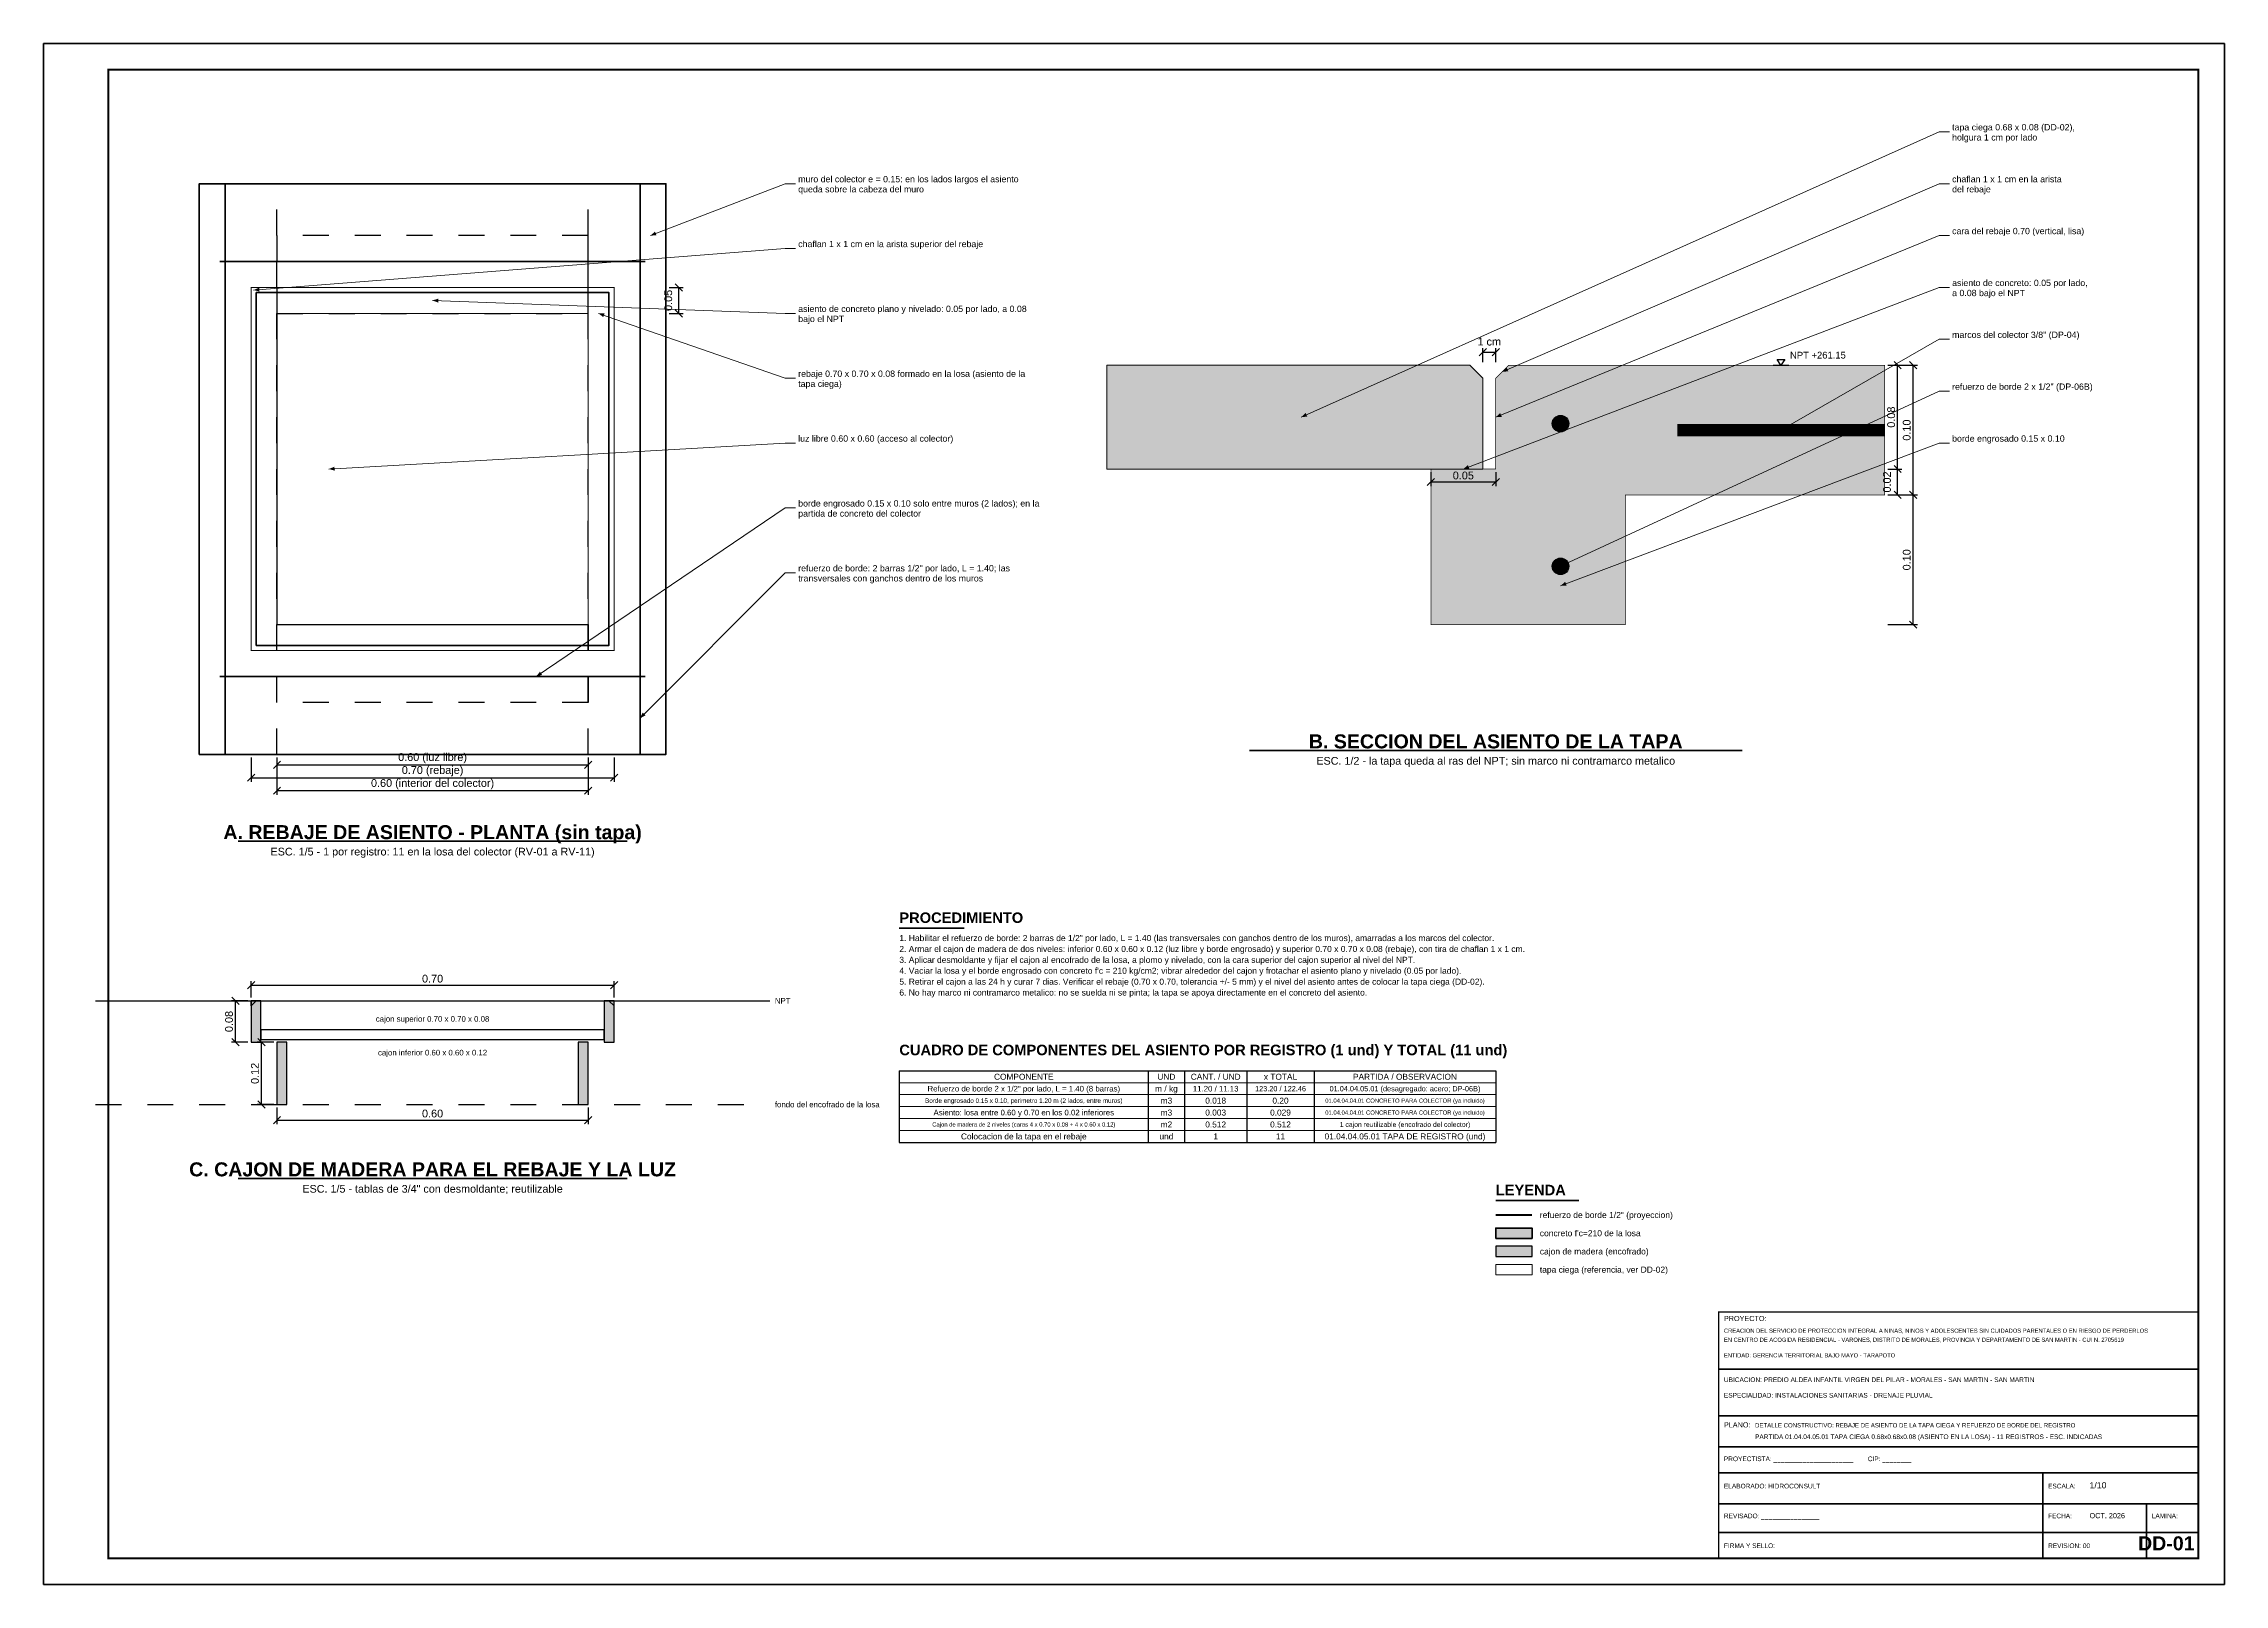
# Model space of a CAD drawing. Header units: metres. Extents: x 349122 to 349453, y 9281252 to 9281971.
# Drawn here: x 349142 to 349150.41, y 9281251.79 to 9281257.73 of the extents above; entities that cross this region are included whole.
import ezdxf
from ezdxf.enums import TextEntityAlignment as Align

# ---------------------------------------------------------------- set-up
doc = ezdxf.new("R2010")
doc.units = ezdxf.units.M
doc.header["$LTSCALE"] = 0.25
doc.linetypes.add('HIDDEN', pattern=[0.375, 0.25, -0.125])
for name, color, linetype, lineweight in [('ACERO', 1, 'CONTINUOUS', 35), ('ACERO-LONG', 5, 'CONTINUOUS', 35), ('CONCRETO', 250, 'CONTINUOUS', 50), ('CONCRETO-OCULTO', 8, 'HIDDEN', 25), ('COTAS', 94, 'CONTINUOUS', 18), ('GRILLA', 9, 'CONTINUOUS', 13), ('LLAMADAS', 30, 'CONTINUOUS', 18), ('MARCO', 7, 'CONTINUOUS', 50), ('REGISTRO', 32, 'CONTINUOUS', 35), ('REGISTRO-TAPA', 30, 'CONTINUOUS', 18), ('ROTULO', 7, 'CONTINUOUS', 35), ('TERRENO', 7, 'CONTINUOUS', 30), ('TITULOS', 160, 'CONTINUOUS', 35)]:
    doc.layers.add(name, color=color, linetype=linetype, lineweight=lineweight)
for name, color, linetype in [('ACERO-PUNTOS', 5, 'CONTINUOUS'), ('LEYENDA', 7, 'CONTINUOUS'), ('NIVELES', 7, 'CONTINUOUS'), ('RELLENO', 32, 'CONTINUOUS'), ('ROTULO-TEXTO', 7, 'CONTINUOUS'), ('TEXTOS', 7, 'CONTINUOUS'), ('TEXTOS-NOTAS', 7, 'CONTINUOUS')]:
    doc.layers.add(name, color=color, linetype=linetype)
doc.layers.add('CONCRETO-ACHURADO', color=8, linetype='CONTINUOUS', true_color=0xe2e2e2)
doc.styles.get("Standard").update_dxf_attribs({"font": 'arial.ttf'})
doc.styles.add('TITULOS', font='arialbd.ttf')
doc.dimstyles.new('COT-10', dxfattribs={"dimscale": 0.01, "dimtxt": 3, "dimasz": 2.2, "dimexe": 1.6, "dimexo": 1.2, "dimgap": 1, "dimtad": 1, "dimzin": 0, "dimdsep": 46, "dimtxsty": 'Standard', "dimtsz": 1.4, "dimcen": 2.5, "dimclrd": 256, "dimclre": 256, "dimclrt": 7, "dimazin": 3, "dimtfac": 1, "dimtmove": 0, "dimatfit": 3})

msp = doc.modelspace()

# ---------------------------------------------------------------- texts
at = {"layer": 'LEYENDA'}
for s, p in [('refuerzo de borde 1/2" (proyeccion)', (349147.77, 9281253.214)), ("concreto f'c=210 de la losa", (349147.77, 9281253.1438)), ('cajon de madera (encofrado)', (349147.77, 9281253.0736)), ('tapa ciega (referencia, ver DD-02)', (349147.77, 9281253.0034))]:
    msp.add_text(s, height=0.0234, dxfattribs=at).set_placement(p, align=Align.MIDDLE_LEFT)
at = {"layer": 'NIVELES'}
msp.add_text('NPT +261.15', height=0.026, dxfattribs=at).set_placement((349148.735, 9281256.516))
at = {"layer": 'ROTULO-TEXTO'}
for s, height, p in [('PROYECTO:', 0.02, (349148.48, 9281252.805)), ('CREACION DEL SERVICIO DE PROTECCION INTEGRAL A NINAS, NINOS Y ADOLESCENTES SIN CUIDADOS PARENTALES O EN RIESGO DE PERDERLOS', 0.016, (349148.48, 9281252.76)), ('EN CENTRO DE ACOGIDA RESIDENCIAL - VARONES, DISTRITO DE MORALES, PROVINCIA Y DEPARTAMENTO DE SAN MARTIN - CUI N. 2705619', 0.016, (349148.48, 9281252.725)), ('ENTIDAD: GERENCIA TERRITORIAL BAJO MAYO - TARAPOTO', 0.016, (349148.48, 9281252.665)), ('UBICACION: PREDIO ALDEA INFANTIL VIRGEN DEL PILAR - MORALES - SAN MARTIN - SAN MARTIN', 0.018, (349148.48, 9281252.57)), ('ESPECIALIDAD: INSTALACIONES SANITARIAS - DRENAJE PLUVIAL', 0.018, (349148.48, 9281252.51)), ('PLANO:', 0.02, (349148.48, 9281252.395)), ('DETALLE CONSTRUCTIVO: REBAJE DE ASIENTO DE LA TAPA CIEGA Y REFUERZO DE BORDE DEL REGISTRO', 0.016719, (349148.6, 9281252.395)), ('PARTIDA 01.04.04.05.01 TAPA CIEGA 0.68x0.68x0.08 (ASIENTO EN LA LOSA) - 11 REGISTROS - ESC. INDICADAS', 0.018, (349148.6, 9281252.35)), ('PROYECTISTA: ______________________        CIP: ________', 0.018, (349148.48, 9281252.265)), ('ELABORADO: HIDROCONSULT', 0.018, (349148.48, 9281252.16)), ('ESCALA:', 0.018, (349149.73, 9281252.16)), ('1/10', 0.024, (349149.89, 9281252.16)), ('REVISADO: ________________', 0.018, (349148.48, 9281252.045)), ('FECHA:', 0.018, (349149.73, 9281252.045)), ('OCT. 2026', 0.02, (349149.89, 9281252.045)), ('LAMINA:', 0.018, (349150.13, 9281252.045)), ('FIRMA Y SELLO:', 0.018, (349148.48, 9281251.93)), ('REVISION: 00', 0.018, (349149.73, 9281251.93))]:
    msp.add_text(s, height=height, dxfattribs=at).set_placement(p)
at = {"layer": 'TEXTOS'}
for s, p in [('tapa ciega 0.68 x 0.08 (DD-02),', (349149.36, 9281257.3954)), ('holgura 1 cm por lado', (349149.36, 9281257.3565)), ('queda sobre la cabeza del muro', (349144.91, 9281257.1565)), ('muro del colector e = 0.15: en los lados largos el asiento', (349144.91, 9281257.1954)), ('chaflan 1 x 1 cm en la arista', (349149.36, 9281257.1954)), ('del rebaje', (349149.36, 9281257.1565)), ('cara del rebaje 0.70 (vertical, lisa)', (349149.36, 9281256.9954)), ('chaflan 1 x 1 cm en la arista superior del rebaje', (349144.91, 9281256.9454)), ('asiento de concreto: 0.05 por lado,', (349149.36, 9281256.7954)), ('a 0.08 bajo el NPT', (349149.36, 9281256.7565)), ('asiento de concreto plano y nivelado: 0.05 por lado, a 0.08', (349144.91, 9281256.6954)), ('bajo el NPT', (349144.91, 9281256.6565)), ('marcos del colector 3/8" (DP-04)', (349149.36, 9281256.5954)), ('tapa ciega)', (349144.91, 9281256.4065)), ('rebaje 0.70 x 0.70 x 0.08 formado en la losa (asiento de la', (349144.91, 9281256.4454)), ('refuerzo de borde 2 x 1/2" (DP-06B)', (349149.36, 9281256.3954)), ('luz libre 0.60 x 0.60 (acceso al colector)', (349144.91, 9281256.1954)), ('borde engrosado 0.15 x 0.10', (349149.36, 9281256.1954)), ('borde engrosado 0.15 x 0.10 solo entre muros (2 lados); en la', (349144.91, 9281255.9454)), ('partida de concreto del colector', (349144.91, 9281255.9065)), ('transversales con ganchos dentro de los muros', (349144.91, 9281255.6565)), ('refuerzo de borde: 2 barras 1/2" por lado, L = 1.40; las', (349144.91, 9281255.6954))]:
    msp.add_text(s, height=0.0243, dxfattribs=at).set_placement(p)
for s, height, p in [('ESC. 1/2 - la tapa queda al ras del NPT; sin marco ni contramarco metalico', 0.0297, (349147.6, 9281254.965)), ('ESC. 1/5 - 1 por registro: 11 en la losa del colector (RV-01 a RV-11)', 0.0297, (349143.5, 9281254.615)), ('cajon superior 0.70 x 0.70 x 0.08', 0.0216, (349143.5, 9281253.97)), ('cajon inferior 0.60 x 0.60 x 0.12', 0.0216, (349143.5, 9281253.84)), ('COMPONENTE', 0.02295, (349145.78, 9281253.747)), ('m / kg', 0.02295, (349146.33, 9281253.701)), ('UND', 0.02295, (349146.33, 9281253.747)), ('CANT. / UND', 0.02295, (349146.52, 9281253.747)), ('x TOTAL', 0.02295, (349146.77, 9281253.747)), ('PARTIDA / OBSERVACION', 0.02295, (349147.25, 9281253.747)), ('Borde engrosado 0.15 x 0.10, perimetro 1.20 m (2 lados, entre muros)', 0.01755, (349145.78, 9281253.655)), ('Refuerzo de borde 2 x 1/2" por lado, L = 1.40 (8 barras)', 0.0216, (349145.78, 9281253.701)), ('m3', 0.02295, (349146.33, 9281253.655)), ('11.20 / 11.13', 0.0216, (349146.52, 9281253.701)), ('0.018', 0.02295, (349146.52, 9281253.655)), ('123.20 / 122.46', 0.02025, (349146.77, 9281253.701)), ('0.20', 0.02295, (349146.77, 9281253.655)), ('01.04.04.04.01 CONCRETO PARA COLECTOR (ya incluido)', 0.0162, (349147.25, 9281253.655)), ('01.04.04.05.01 (desagregado: acero; DP-06B)', 0.02025, (349147.25, 9281253.701)), ('Cajon de madera de 2 niveles (caras 4 x 0.70 x 0.08 + 4 x 0.60 x 0.12)', 0.0162, (349145.78, 9281253.563)), ('Asiento: losa entre 0.60 y 0.70 en los 0.02 inferiores', 0.0216, (349145.78, 9281253.609)), ('m3', 0.02295, (349146.33, 9281253.609)), ('m2', 0.02295, (349146.33, 9281253.563)), ('0.003', 0.02295, (349146.52, 9281253.609)), ('0.512', 0.02295, (349146.52, 9281253.563)), ('0.029', 0.02295, (349146.77, 9281253.609)), ('0.512', 0.02295, (349146.77, 9281253.563)), ('01.04.04.04.01 CONCRETO PARA COLECTOR (ya incluido)', 0.0162, (349147.25, 9281253.609)), ('1 cajon reutilizable (encofrado del colector)', 0.0189, (349147.25, 9281253.563)), ('Colocacion de la tapa en el rebaje', 0.02295, (349145.78, 9281253.517)), ('und', 0.02295, (349146.33, 9281253.517)), ('1', 0.0229, (349146.52, 9281253.517)), ('11', 0.02295, (349146.77, 9281253.517)), ('01.04.04.05.01 TAPA DE REGISTRO (und)', 0.02295, (349147.25, 9281253.517)), ('ESC. 1/5 - tablas de 3/4" con desmoldante; reutilizable', 0.0297, (349143.5, 9281253.315))]:
    msp.add_text(s, height=height, dxfattribs=at).set_placement(p, align=Align.MIDDLE_CENTER)
for s, p in [('NPT', (349144.82, 9281254.04)), ('fondo del encofrado de la losa', (349144.82, 9281253.64))]:
    msp.add_text(s, height=0.0216, dxfattribs=at).set_placement(p, align=Align.MIDDLE_LEFT)
at = {"layer": 'TEXTOS-NOTAS'}
for s, p in [('2. Armar el cajon de madera de dos niveles: inferior 0.60 x 0.60 x 0.12 (luz libre y borde engrosado) y superior 0.70 x 0.70 x 0.08 (rebaje), con tira de chaflan 1 x 1 cm.', (349145.3, 9281254.228)), ('1. Habilitar el refuerzo de borde: 2 barras de 1/2" por lado, L = 1.40 (las transversales con ganchos dentro de los muros), amarradas a los marcos del colector.', (349145.3, 9281254.27)), ("4. Vaciar la losa y el borde engrosado con concreto f'c = 210 kg/cm2; vibrar alrededor del cajon y frotachar el asiento plano y nivelado (0.05 por lado).", (349145.3, 9281254.144)), ('3. Aplicar desmoldante y fijar el cajon al encofrado de la losa, a plomo y nivelado, con la cara superior del cajon superior al nivel del NPT.', (349145.3, 9281254.186)), ('5. Retirar el cajon a las 24 h y curar 7 dias. Verificar el rebaje (0.70 x 0.70, tolerancia +/- 5 mm) y el nivel del asiento antes de colocar la tapa ciega (DD-02).', (349145.3, 9281254.102)), ('6. No hay marco ni contramarco metalico: no se suelda ni se pinta; la tapa se apoya directamente en el concreto del asiento.', (349145.3, 9281254.06))]:
    msp.add_text(s, height=0.0234, dxfattribs=at).set_placement(p)
at = {"layer": 'TITULOS', "style": 'TITULOS'}
for s, p in [('B. SECCION DEL ASIENTO DE LA TAPA', (349147.6, 9281255.04)), ('A. REBAJE DE ASIENTO - PLANTA (sin tapa)', (349143.5, 9281254.69)), ('C. CAJON DE MADERA PARA EL REBAJE Y LA LUZ', (349143.5, 9281253.39))]:
    msp.add_text(s, height=0.054, dxfattribs=at).set_placement(p, align=Align.MIDDLE_CENTER)
for s, p in [('PROCEDIMIENTO', (349145.3, 9281254.34)), ('CUADRO DE COMPONENTES DEL ASIENTO POR REGISTRO (1 und) Y TOTAL (11 und)', (349145.3, 9281253.83)), ('LEYENDA', (349147.6, 9281253.29))]:
    msp.add_text(s, height=0.0405, dxfattribs=at).set_placement(p)
msp.add_text('DD-01', height=0.054, dxfattribs=at).set_placement((349150.295, 9281251.905), align=Align.BOTTOM_RIGHT)

# ---------------------------------------------------------------- blocks, each defined once
blk = doc.blocks.new('ACERO-12')
at = {"layer": 'ACERO-PUNTOS'}
h = blk.add_hatch(color=5, dxfattribs=at)
h.dxf.hatch_style = 1
h.paths.add_polyline_path([(-0.00635, 0, 1), (0.00635, 0, 1)])
at = {"layer": 'ACERO-PUNTOS', "color": 5}
blk.add_circle((0, 0), 0.00635, dxfattribs=at)
blk = doc.blocks.new('SIMB-NIVEL')
at = {"layer": 'NIVELES'}
blk.add_line((-3, 0), (3, 0), dxfattribs=at)
blk.add_lwpolyline([(0, 0), (-1.5, 2.2), (1.5, 2.2)], close=True, dxfattribs=at)

# ---------------------------------------------------------------- dimensions: what is measured, and where the dimension line sits
at = {"layer": 'COTAS'}
for base, p1, p2, text in [((349144.45, 9281256.69), (349144.4, 9281256.69), (349144.4, 9281256.79), '0.05'), ((349149.15, 9281256.09), (349149.1, 9281256.09), (349149.1, 9281256.49), '0.08'), ((349149.21, 9281255.99), (349149.1, 9281255.99), (349149.1, 9281256.49), '0.10'), ((349149.15, 9281255.99), (349149.1, 9281255.99), (349149.1, 9281256.09), '0.02'), ((349149.21, 9281255.49), (349149.1, 9281255.49), (349149.1, 9281255.99), '0.10'), ((349142.74, 9281253.88), (349142.8, 9281253.88), (349142.8, 9281254.04), '0.08'), ((349142.84, 9281253.64), (349142.9, 9281253.64), (349142.9, 9281253.88), '0.12')]:
    msp.add_linear_dim(base=base, p1=p1, p2=p2, angle=90, text=text, dimstyle='COT-10', dxfattribs=at).render()
for base, p1, p2, text in [((349147.55, 9281256.54), (349147.55, 9281256.49), (349147.6, 9281256.49), '1 cm'), ((349147.35, 9281256.04), (349147.35, 9281256.09), (349147.6, 9281256.09), '0.05'), ((349142.8, 9281254.9), (349142.8, 9281254.99), (349144.2, 9281254.99), '0.70 (rebaje)'), ((349142.9, 9281254.95), (349142.9, 9281254.99), (349144.1, 9281254.99), '0.60 (luz libre)'), ((349142.9, 9281254.85), (349142.9, 9281254.99), (349144.1, 9281254.99), '0.60 (interior del colector)'), ((349142.8, 9281254.1), (349142.8, 9281254.04), (349144.2, 9281254.04), '0.70'), ((349142.9, 9281253.58), (349142.9, 9281253.64), (349144.1, 9281253.64), '0.60')]:
    msp.add_linear_dim(base=base, p1=p1, p2=p2, text=text, dimstyle='COT-10', dxfattribs=at).render()

# ---------------------------------------------------------------- hatches: boundary and pattern name
at = {"layer": 'CONCRETO-ACHURADO', "true_color": 0xe2e2e2}
h = msp.add_hatch(color=7, dxfattribs=at)
h.dxf.hatch_style = 1
h.paths.add_polyline_path([(349146.1, 9281256.09), (349147.55, 9281256.09), (349147.55, 9281256.44), (349147.5, 9281256.49), (349146.1, 9281256.49)])
h = msp.add_hatch(color=7, dxfattribs=at)
h.dxf.hatch_style = 1
h.paths.add_polyline_path([(349147.65, 9281256.49), (349149.1, 9281256.49), (349149.1, 9281255.99), (349148.1, 9281255.99), (349148.1, 9281255.49), (349147.35, 9281255.49), (349147.35, 9281256.09), (349147.6, 9281256.09), (349147.6, 9281256.44)])
h = msp.add_hatch(color=7, dxfattribs=at)
h.dxf.hatch_style = 1
h.paths.add_polyline_path([(349147.6, 9281253.1238), (349147.74, 9281253.1238), (349147.74, 9281253.1638), (349147.6, 9281253.1638)])
at = {"layer": 'RELLENO'}
h = msp.add_hatch(color=7, dxfattribs=at)
h.dxf.hatch_style = 1
h.paths.add_polyline_path([(349142.8, 9281253.88), (349142.838, 9281253.88), (349142.838, 9281254.04), (349142.8, 9281254.04)])
h = msp.add_hatch(color=7, dxfattribs=at)
h.dxf.hatch_style = 1
h.paths.add_polyline_path([(349144.162, 9281253.88), (349144.2, 9281253.88), (349144.2, 9281254.04), (349144.162, 9281254.04)])
h = msp.add_hatch(color=7, dxfattribs=at)
h.dxf.hatch_style = 1
h.paths.add_polyline_path([(349142.9, 9281253.64), (349142.938, 9281253.64), (349142.938, 9281253.88), (349142.9, 9281253.88)])
h = msp.add_hatch(color=7, dxfattribs=at)
h.dxf.hatch_style = 1
h.paths.add_polyline_path([(349144.062, 9281253.64), (349144.1, 9281253.64), (349144.1, 9281253.88), (349144.062, 9281253.88)])
h = msp.add_hatch(color=7, dxfattribs=at)
h.dxf.hatch_style = 1
h.paths.add_polyline_path([(349147.6, 9281253.0536), (349147.74, 9281253.0536), (349147.74, 9281253.0936), (349147.6, 9281253.0936)])

# ---------------------------------------------------------------- linework, layer by layer
at = {"layer": 'ACERO', "const_width": 0.0475}
msp.add_lwpolyline([(349148.3, 9281256.24), (349149.1, 9281256.24)], dxfattribs=at)
at = {"layer": 'ACERO-LONG'}
for p, q in [((349142.7, 9281254.99), (349142.7, 9281257.19)), ((349144.3, 9281254.99), (349144.3, 9281257.19)), ((349142.68, 9281256.89), (349144.32, 9281256.89)), ((349142.68, 9281255.29), (349144.32, 9281255.29))]:
    msp.add_line(p, q, dxfattribs=at)
at = {"layer": 'ACERO-LONG', "const_width": 0.007}
msp.add_lwpolyline([(349147.6, 9281253.214), (349147.74, 9281253.214)], dxfattribs=at)
at = {"layer": 'CONCRETO'}
for points in [[(349142.6, 9281254.99), (349144.4, 9281254.99), (349144.4, 9281257.19), (349142.6, 9281257.19)], [(349142.82, 9281255.41), (349144.18, 9281255.41), (349144.18, 9281256.77), (349142.82, 9281256.77)], [(349147.6, 9281253.1238), (349147.74, 9281253.1238), (349147.74, 9281253.1638), (349147.6, 9281253.1638)]]:
    msp.add_lwpolyline(points, close=True, dxfattribs=at)
for points, const_width in [([(349142.8, 9281255.39), (349144.2, 9281255.39), (349144.2, 9281256.79), (349142.8, 9281256.79)], 0.004), ([(349147.65, 9281256.49), (349149.1, 9281256.49), (349149.1, 9281255.99), (349148.1, 9281255.99), (349148.1, 9281255.49), (349147.35, 9281255.49), (349147.35, 9281256.09), (349147.6, 9281256.09), (349147.6, 9281256.44)], 0.003)]:
    msp.add_lwpolyline(points, close=True, dxfattribs=dict(at, const_width=const_width))
at = {"layer": 'CONCRETO-OCULTO'}
for p, q in [((349142.9, 9281254.99), (349142.9, 9281257.19)), ((349144.1, 9281254.99), (349144.1, 9281257.19)), ((349142.2, 9281253.64), (349144.8, 9281253.64))]:
    msp.add_line(p, q, dxfattribs=at)
for points in [[(349142.9, 9281256.69), (349144.1, 9281256.69), (349144.1, 9281256.99), (349142.9, 9281256.99)], [(349142.9, 9281255.49), (349144.1, 9281255.49), (349144.1, 9281255.19), (349142.9, 9281255.19)]]:
    msp.add_lwpolyline(points, close=True, dxfattribs=at)
at = {"layer": 'GRILLA'}
for p, q in [((349145.3, 9281253.724), (349147.6, 9281253.724)), ((349145.3, 9281253.678), (349147.6, 9281253.678)), ((349145.3, 9281253.632), (349147.6, 9281253.632)), ((349145.3, 9281253.586), (349147.6, 9281253.586)), ((349145.3, 9281253.54), (349147.6, 9281253.54))]:
    msp.add_line(p, q, dxfattribs=at)
at = {"layer": 'LLAMADAS'}
for p, q in [((349149.31, 9281257.39), (349146.85, 9281256.29)), ((349149.35, 9281257.39), (349149.31, 9281257.39)), ((349144.86, 9281257.19), (349144.34, 9281256.99)), ((349144.9, 9281257.19), (349144.86, 9281257.19)), ((349149.31, 9281257.19), (349147.625, 9281256.465)), ((349149.35, 9281257.19), (349149.31, 9281257.19)), ((349144.86, 9281256.94), (349142.81, 9281256.78)), ((349144.9, 9281256.94), (349144.86, 9281256.94)), ((349149.31, 9281256.99), (349147.6, 9281256.29)), ((349149.35, 9281256.99), (349149.31, 9281256.99)), ((349149.31, 9281256.79), (349147.475, 9281256.09)), ((349149.35, 9281256.79), (349149.31, 9281256.79)), ((349144.86, 9281256.69), (349143.5, 9281256.74)), ((349144.86, 9281256.44), (349144.14, 9281256.69)), ((349144.9, 9281256.69), (349144.86, 9281256.69)), ((349149.31, 9281256.59), (349148.7, 9281256.24)), ((349149.35, 9281256.59), (349149.31, 9281256.59)), ((349144.9, 9281256.44), (349144.86, 9281256.44)), ((349149.31, 9281256.39), (349147.85, 9281255.715)), ((349149.35, 9281256.39), (349149.31, 9281256.39)), ((349144.86, 9281256.19), (349143.1, 9281256.09)), ((349144.9, 9281256.19), (349144.86, 9281256.19)), ((349149.31, 9281256.19), (349147.85, 9281255.64)), ((349149.35, 9281256.19), (349149.31, 9281256.19)), ((349144.86, 9281255.94), (349143.9, 9281255.29)), ((349144.9, 9281255.94), (349144.86, 9281255.94)), ((349144.86, 9281255.69), (349144.3, 9281255.13)), ((349144.9, 9281255.69), (349144.86, 9281255.69))]:
    msp.add_line(p, q, dxfattribs=at)
for points in [[(349144.34, 9281256.99), (349144.3633, 9281256.9907), (349144.3578, 9281257.0051)], [(349142.81, 9281256.78), (349142.8325, 9281256.774), (349142.8313, 9281256.7894)], [(349143.5, 9281256.74), (349143.5217, 9281256.7315), (349143.5223, 9281256.7469)], [(349144.14, 9281256.69), (349144.1583, 9281256.6755), (349144.1633, 9281256.6901)], [(349147.625, 9281256.465), (349147.6483, 9281256.4666), (349147.6422, 9281256.4808)], [(349146.85, 9281256.29), (349146.8732, 9281256.292), (349146.8669, 9281256.306)], [(349147.6, 9281256.29), (349147.6233, 9281256.2912), (349147.6174, 9281256.3055)], [(349148.7, 9281256.24), (349148.7229, 9281256.2443), (349148.7153, 9281256.2576)], [(349143.1, 9281256.09), (349143.1224, 9281256.0836), (349143.1215, 9281256.0989)], [(349147.475, 9281256.09), (349147.4983, 9281256.0906), (349147.4928, 9281256.105)], [(349147.85, 9281255.715), (349147.8732, 9281255.7172), (349147.8667, 9281255.7312)], [(349147.85, 9281255.64), (349147.8733, 9281255.6405), (349147.8679, 9281255.655)], [(349143.9, 9281255.29), (349143.9225, 9281255.296), (349143.9139, 9281255.3087)], [(349144.3, 9281255.13), (349144.321, 9281255.1401), (349144.3101, 9281255.151)]]:
    msp.add_solid(points, dxfattribs=at)
at = {"layer": 'MARCO'}
msp.add_lwpolyline([(349142, 9281251.79), (349150.41, 9281251.79), (349150.41, 9281257.73), (349142, 9281257.73)], close=True, dxfattribs=at)
at = {"layer": 'MARCO', "const_width": 0.008}
msp.add_lwpolyline([(349142.25, 9281251.89), (349150.31, 9281251.89), (349150.31, 9281257.63), (349142.25, 9281257.63)], close=True, dxfattribs=at)
at = {"layer": 'REGISTRO', "const_width": 0.004}
msp.add_lwpolyline([(349142.9, 9281255.49), (349144.1, 9281255.49), (349144.1, 9281256.69), (349142.9, 9281256.69)], close=True, dxfattribs=at)
at = {"layer": 'REGISTRO-TAPA'}
for points in [[(349146.1, 9281256.09), (349147.55, 9281256.09), (349147.55, 9281256.44), (349147.5, 9281256.49), (349146.1, 9281256.49)], [(349147.6, 9281252.9834), (349147.74, 9281252.9834), (349147.74, 9281253.0234), (349147.6, 9281253.0234)]]:
    msp.add_lwpolyline(points, close=True, dxfattribs=at)
at = {"layer": 'RELLENO'}
for points in [[(349142.8, 9281253.88), (349142.838, 9281253.88), (349142.838, 9281254.04), (349142.8, 9281254.04)], [(349142.8, 9281254.04), (349142.82, 9281254.04), (349142.8, 9281254.02)], [(349144.162, 9281253.88), (349144.2, 9281253.88), (349144.2, 9281254.04), (349144.162, 9281254.04)], [(349144.2, 9281254.04), (349144.18, 9281254.04), (349144.2, 9281254.02)], [(349142.838, 9281253.89), (349144.162, 9281253.89), (349144.162, 9281253.928), (349142.838, 9281253.928)], [(349142.9, 9281253.64), (349142.938, 9281253.64), (349142.938, 9281253.88), (349142.9, 9281253.88)], [(349144.062, 9281253.64), (349144.1, 9281253.64), (349144.1, 9281253.88), (349144.062, 9281253.88)], [(349147.6, 9281253.0536), (349147.74, 9281253.0536), (349147.74, 9281253.0936), (349147.6, 9281253.0936)]]:
    msp.add_lwpolyline(points, close=True, dxfattribs=at)
at = {"layer": 'ROTULO'}
for p, q in [((349148.46, 9281252.62), (349150.31, 9281252.62)), ((349148.46, 9281252.44), (349150.31, 9281252.44)), ((349148.46, 9281252.32), (349150.31, 9281252.32)), ((349148.46, 9281252.22), (349150.31, 9281252.22)), ((349149.71, 9281252.22), (349149.71, 9281251.89)), ((349148.46, 9281252.1), (349150.31, 9281252.1)), ((349150.11, 9281252.1), (349150.11, 9281251.89)), ((349148.46, 9281251.99), (349150.31, 9281251.99))]:
    msp.add_line(p, q, dxfattribs=at)
at = {"layer": 'ROTULO', "const_width": 0.005}
msp.add_lwpolyline([(349148.46, 9281251.89), (349150.31, 9281251.89), (349150.31, 9281252.84), (349148.46, 9281252.84)], close=True, dxfattribs=at)
at = {"layer": 'TERRENO'}
msp.add_line((349142.2, 9281254.04), (349144.8, 9281254.04), dxfattribs=at)
at = {"layer": 'TERRENO', "const_width": 0.002}
for points in [[(349146.1, 9281256.49), (349147.5, 9281256.49)], [(349147.65, 9281256.49), (349149.1, 9281256.49)]]:
    msp.add_lwpolyline(points, dxfattribs=at)
at = {"layer": 'TEXTOS'}
for p, q in [((349145.3, 9281253.77), (349147.6, 9281253.77)), ((349145.3, 9281253.77), (349145.3, 9281253.494)), ((349146.26, 9281253.77), (349146.26, 9281253.494)), ((349146.4, 9281253.77), (349146.4, 9281253.494)), ((349146.64, 9281253.77), (349146.64, 9281253.494)), ((349146.9, 9281253.77), (349146.9, 9281253.494)), ((349147.6, 9281253.77), (349147.6, 9281253.494)), ((349145.3, 9281253.494), (349147.6, 9281253.494))]:
    msp.add_line(p, q, dxfattribs=at)
at = {"layer": 'TITULOS'}
for p, q in [((349146.65, 9281255.005), (349148.55, 9281255.005)), ((349142.75, 9281254.655), (349144.25, 9281254.655)), ((349145.3, 9281254.32), (349145.55, 9281254.32)), ((349142.75, 9281253.355), (349144.25, 9281253.355)), ((349147.6, 9281253.27), (349147.92, 9281253.27))]:
    msp.add_line(p, q, dxfattribs=at)

# ---------------------------------------------------------------- block references
at = {"xscale": 5, "yscale": 5}
for p in [(349147.85, 9281256.265), (349147.85, 9281255.715)]:
    msp.add_blockref('ACERO-12', p, dxfattribs=at)
at = {"layer": 'NIVELES', "xscale": 0.01, "yscale": 0.01}
msp.add_blockref('SIMB-NIVEL', (349148.7, 9281256.49), dxfattribs=at)

msp.set_redraw_order([(e.dxf.handle, doc.entitydb.next_handle()) for e in msp.query("TEXT MTEXT ATTDEF DIMENSION ARC_DIMENSION")])  # texts and dimensions are drawn at this point

doc.saveas('drawing.dxf')
